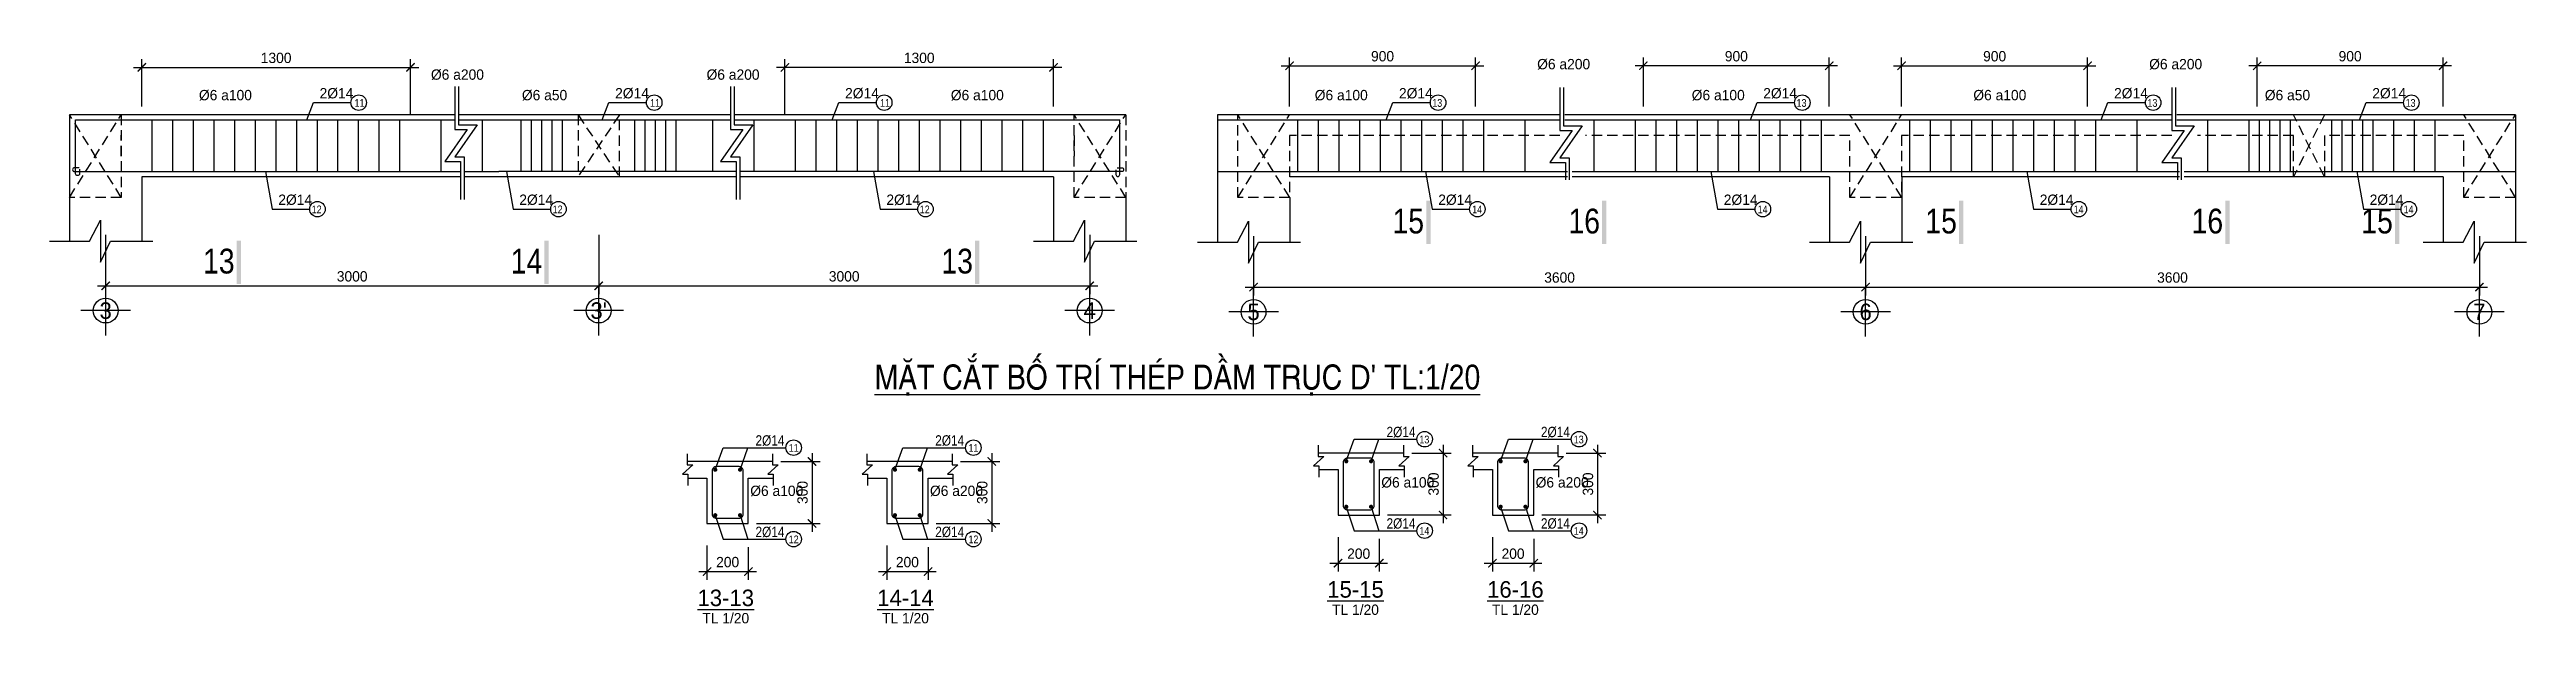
# Model space of a CAD drawing. Extents: x -317 to 4260, y -2056 to 757.
# Drawn here: x 2542 to 3142, y -1221 to -1082 of the extents above; entities that cross this region are included whole.
import ezdxf
from ezdxf.enums import TextEntityAlignment as Align

# ---------------------------------------------------------------- set-up
doc = ezdxf.new("R2010")
doc.units = 0
doc.header["$MEASUREMENT"] = 0
doc.linetypes.add('CENTER2', pattern=[1.125, 0.75, -0.125, 0.125, -0.125])
doc.linetypes.add('HIDDEN', pattern=[0.375, 0.25, -0.125])
doc.layers.get('0').update_dxf_attribs({"linetype": 'CONTINUOUS'})
doc.layers.get('DEFPOINTS').update_dxf_attribs({"linetype": 'CONTINUOUS'})
for name, color, linetype in [('cot', 8, 'CONTINUOUS'), ('DAI', 3, 'CONTINUOUS'), ('DIM', 1, 'CONTINUOUS'), ('DUT', 7, 'CENTER2'), ('MOTAAR', 1, 'CONTINUOUS'), ('TEXT', 7, 'CONTINUOUS'), ('THEP', 6, 'CONTINUOUS'), ('TU1', 9, 'CONTINUOUS'), ('TUONG', 7, 'CONTINUOUS')]:
    doc.layers.add(name, color=color, linetype=linetype)
doc.styles.add('DIM-NEW', font='VHELVCN.TTF')
doc.styles.add('style1', font='VGOUDYN.TTF')
doc.styles.add('T1', font='romans.shx')
doc.styles.add('T2', font='VTIMESN.TTF')
doc.dimstyles.new('TL20', dxfattribs={"dimtxt": 2.5, "dimasz": 2, "dimexe": 2, "dimexo": 2, "dimgap": 1, "dimtad": 1, "dimdec": 0, "dimlfac": 20, "dimzin": 0, "dimdsep": 46, "dimtxsty": 'T2', "dimblk": 'ARCHTICK', "dimcen": 2.5, "dimdle": 2, "dimclrd": 1, "dimclre": 1, "dimclrt": 2, "dimadec": 0, "dimazin": 0, "dimtfac": 1, "dimtdec": 0, "dimtix": 1, "dimtofl": 0, "dimtmove": 0, "dimatfit": 0, "dimldrblk": 'ARCHTICK', "dimfxl": 0, "dimtolj": 1, "dimtzin": 0, "dimlwd": -1, "dimlwe": -1, "dimarcsym": 0})

msp = doc.modelspace()

# ---------------------------------------------------------------- texts
at = {"layer": 'TEXT', "ltscale": 10}
for s, height, style, p in [('%%2546 a200', 2.5, 'style1', (2902.291, -1086.837)), ('%%2546 a200', 2.5, 'style1', (3050.385, -1086.837)), ('%%2546 a200', 2.5, 'style1', (2634.614, -1089.368)), ('%%2546 a200', 2.5, 'style1', (2701.302, -1089.368)), ('%%2546 a100', 2.5, 'style1', (2578.471, -1094.337)), ('2%%25414', 2.5, 'style1', (2607.666, -1093.884)), ('11', 1.875, 'DIM-NEW', (2616.133, -1095.922)), ('%%2546 a50', 2.5, 'style1', (2656.624, -1094.337)), ('2%%25414', 2.5, 'style1', (2679.177, -1093.884)), ('11', 1.875, 'DIM-NEW', (2687.644, -1095.922)), ('2%%25414', 2.5, 'style1', (2734.827, -1093.884)), ('11', 1.875, 'DIM-NEW', (2743.293, -1095.922)), ('%%2546 a100', 2.5, 'style1', (2760.409, -1094.337)), ('%%2546 a100', 2.5, 'style1', (2848.472, -1094.337)), ('2%%25414', 2.5, 'style1', (2868.854, -1093.884)), ('13', 1.875, 'DIM-NEW', (2876.931, -1095.922)), ('%%2546 a100', 2.5, 'style1', (2939.695, -1094.337)), ('2%%25414', 2.5, 'style1', (2956.991, -1093.884)), ('13', 1.875, 'DIM-NEW', (2965.069, -1095.922)), ('%%2546 a100', 2.5, 'style1', (3007.832, -1094.337)), ('2%%25414', 2.5, 'style1', (3041.892, -1093.884)), ('13', 1.875, 'DIM-NEW', (3049.97, -1095.922)), ('%%2546 a50', 2.5, 'style1', (3078.368, -1094.337)), ('2%%25414', 2.5, 'style1', (3104.374, -1093.884)), ('13', 1.875, 'DIM-NEW', (3112.452, -1095.922)), ('2%%25414', 2.5, 'style1', (2597.679, -1119.665)), ('12', 1.875, 'DIM-NEW', (2605.766, -1121.703)), ('2%%25414', 2.5, 'style1', (2655.992, -1119.665)), ('12', 1.875, 'DIM-NEW', (2664.08, -1121.703)), ('2%%25414', 2.5, 'style1', (2744.819, -1119.665)), ('12', 1.875, 'DIM-NEW', (2752.907, -1121.703)), ('15', 6, 'DIM-NEW', (2867.279, -1126.587)), ('2%%25414', 2.5, 'style1', (2878.359, -1119.665)), ('14', 1.875, 'DIM-NEW', (2886.573, -1121.703)), ('16', 6, 'DIM-NEW', (2909.858, -1126.587)), ('2%%25414', 2.5, 'style1', (2947.443, -1119.665)), ('14', 1.875, 'DIM-NEW', (2955.657, -1121.703)), ('15', 6, 'DIM-NEW', (2996.215, -1126.587)), ('2%%25414', 2.5, 'style1', (3023.901, -1119.665)), ('14', 1.875, 'DIM-NEW', (3032.115, -1121.703)), ('16', 6, 'DIM-NEW', (3060.639, -1126.587)), ('15', 6, 'DIM-NEW', (3101.709, -1126.587)), ('2%%25414', 2.5, 'style1', (3103.738, -1119.665)), ('14', 1.875, 'DIM-NEW', (3111.952, -1121.703)), ('13', 6, 'DIM-NEW', (2579.464, -1136.281)), ('14', 6, 'DIM-NEW', (2653.914, -1136.281)), ('13', 6, 'DIM-NEW', (2758.129, -1136.281)), ('11', 1.875, 'DIM-NEW', (2721.198, -1179.456)), ('11', 1.875, 'DIM-NEW', (2764.688, -1179.456)), ('13', 1.875, 'DIM-NEW', (2873.803, -1177.41)), ('13', 1.875, 'DIM-NEW', (2911.161, -1177.41)), ('%%2546 a100', 2.5, 'style1', (2864.573, -1188.099)), ('%%2546 a200', 2.5, 'style1', (2901.93, -1188.099)), ('%%2546 a100', 2.5, 'style1', (2711.877, -1190.146)), ('%%2546 a200', 2.5, 'style1', (2755.367, -1190.146)), ('14', 1.875, 'DIM-NEW', (2873.803, -1199.552)), ('14', 1.875, 'DIM-NEW', (2911.161, -1199.552)), ('12', 1.875, 'DIM-NEW', (2721.198, -1201.599)), ('12', 1.875, 'DIM-NEW', (2764.688, -1201.599))]:
    msp.add_text(s, height=height, dxfattribs=dict(at, style=style)).set_placement(p)
at = {"layer": 'TEXT', "style": 'DIM-NEW'}
msp.add_text("%%UMAËT CAÉT BOÁ TRÍ THEÙP DAÀM TRUÏC D' TL:1/20", height=6, dxfattribs=at).set_placement((2741.979, -1164.353))
for p in [(2865.842, -1175.903), (2903.199, -1175.903), (2713.146, -1177.949), (2756.636, -1177.949), (2713.146, -1200.092), (2756.636, -1200.092), (2865.842, -1198.046), (2903.199, -1198.046)]:
    e = msp.add_text('2%%25414', height=2.5, dxfattribs=at)
    e.set_placement(p)
    e.dxf.unprotected_set("ltscale", 0)
at = {"layer": 'TEXT', "char_height": 4, "attachment_point": 5, "line_spacing_factor": 0.85, "style": 'T1'}
for s, insert, width in [('{\\fVNI-Aptima|b0|i0|c0|p2;\\L13-13\\P\\H0.625x;\\lTL 1/20}', (2705.952, -1216.917), 17.33333), ('{\\fVNI-Aptima|b0|i0|c0|p2;\\L14-14\\P\\H0.625x;\\lTL 1/20}', (2749.443, -1216.917), 17.33333), ('{\\fVNI-Aptima|b0|i0|c0|p2;\\L15-15\\P\\H0.625x;\\lTL 1/20}', (2858.335, -1214.87), 18.66667), ('{\\fVNI-Aptima|b0|i0|c0|p2;\\L16-16\\P\\H0.625x;\\lTL 1/20}', (2897.015, -1214.87), 18.66667)]:
    msp.add_mtext(s, dxfattribs=dict(at, insert=insert, width=width))

# ---------------------------------------------------------------- blocks, each defined once
blk = doc.blocks.new('_ARCHTICK')
at = {"color": 0, "linetype": 'ByBlock', "const_width": 0.15}
blk.add_lwpolyline([(-0.5, -0.5), (0.5, 0.5)], dxfattribs=at)
blk = doc.blocks.new('*D104')
at = {"layer": 'cot', "color": 1}
for p, q in [((2854.1, -1200.08), (2854.1, -1208.41)), ((2864.1, -1200.52), (2864.1, -1208.41)), ((2852.1, -1206.41), (2866.1, -1206.41))]:
    blk.add_line(p, q, dxfattribs=at)
at = {"layer": 'DEFPOINTS', "color": 0}
for p in [(2854.1, -1198.08), (2864.1, -1198.52), (2864.1, -1206.41)]:
    blk.add_point(p, dxfattribs=at)
at = {"layer": 'cot', "color": 1, "xscale": 2, "yscale": 2, "zscale": 2, "rotation": 180}
blk.add_blockref('_ARCHTICK', (2854.1, -1206.41), dxfattribs=at)
at = {"layer": 'cot', "color": 1, "xscale": 2, "yscale": 2, "zscale": 2}
blk.add_blockref('_ARCHTICK', (2864.1, -1206.41), dxfattribs=at)
at = {"layer": 'cot', "color": 2, "lineweight": -2, "insert": (2859.1, -1204.13), "char_height": 2.5, "attachment_point": 5, "style": 'T2'}
blk.add_mtext('\\A1;200', dxfattribs=at)
blk = doc.blocks.new('*D103')
at = {"layer": 'cot', "color": 1}
for p, q in [((2871.96, -1179.75), (2881.52, -1179.75)), ((2879.52, -1177.75), (2879.52, -1196.75)), ((2866.1, -1194.75), (2881.52, -1194.75))]:
    blk.add_line(p, q, dxfattribs=at)
at = {"layer": 'DEFPOINTS', "color": 0}
for p in [(2869.96, -1179.75), (2864.1, -1194.75), (2879.52, -1194.75)]:
    blk.add_point(p, dxfattribs=at)
at = {"layer": 'cot', "color": 1, "xscale": 2, "yscale": 2, "zscale": 2}
for p, rotation in [((2879.52, -1179.75), 90), ((2879.52, -1194.75), 270)]:
    blk.add_blockref('_ARCHTICK', p, dxfattribs=dict(at, rotation=rotation))
at = {"layer": 'cot', "color": 2, "lineweight": -2, "insert": (2877.24, -1187.25), "char_height": 2.5, "attachment_point": 5, "rotation": 90, "style": 'T2'}
blk.add_mtext('\\A1;300', dxfattribs=at)
blk = doc.blocks.new('*D102')
at = {"layer": 'DEFPOINTS', "color": 0}
for p in [(2981.77, -1125.23), (3130.29, -1125.23), (3130.29, -1139.57)]:
    blk.add_point(p, dxfattribs=at)
at = {"layer": 'TUONG', "color": 1}
for p, q in [((2981.77, -1127.23), (2981.77, -1141.57)), ((3130.29, -1127.23), (3130.29, -1141.57)), ((2979.77, -1139.57), (3132.29, -1139.57))]:
    blk.add_line(p, q, dxfattribs=at)
at = {"layer": 'TUONG', "color": 1, "xscale": 2, "yscale": 2, "zscale": 2, "rotation": 180}
blk.add_blockref('_ARCHTICK', (2981.77, -1139.57), dxfattribs=at)
at = {"layer": 'TUONG', "color": 1, "xscale": 2, "yscale": 2, "zscale": 2}
blk.add_blockref('_ARCHTICK', (3130.29, -1139.57), dxfattribs=at)
at = {"layer": 'TUONG', "color": 2, "insert": (3056.03, -1137.27), "char_height": 2.5, "attachment_point": 5, "style": 'T2'}
blk.add_mtext('\\A1;3600', dxfattribs=at)
blk = doc.blocks.new('*D101')
at = {"layer": 'DEFPOINTS', "color": 0}
for p in [(2833.67, -1125.23), (2981.77, -1125.23), (2981.77, -1139.57)]:
    blk.add_point(p, dxfattribs=at)
at = {"layer": 'TUONG', "color": 1}
for p, q in [((2833.67, -1127.23), (2833.67, -1141.57)), ((2981.77, -1127.23), (2981.77, -1141.57)), ((2831.67, -1139.57), (2983.77, -1139.57))]:
    blk.add_line(p, q, dxfattribs=at)
at = {"layer": 'TUONG', "color": 1, "xscale": 2, "yscale": 2, "zscale": 2, "rotation": 180}
blk.add_blockref('_ARCHTICK', (2833.67, -1139.57), dxfattribs=at)
at = {"layer": 'TUONG', "color": 1, "xscale": 2, "yscale": 2, "zscale": 2}
blk.add_blockref('_ARCHTICK', (2981.77, -1139.57), dxfattribs=at)
at = {"layer": 'TUONG', "color": 2, "insert": (2907.72, -1137.27), "char_height": 2.5, "attachment_point": 5, "style": 'T2'}
blk.add_mtext('\\A1;3600', dxfattribs=at)
blk = doc.blocks.new('*D100')
at = {"layer": 'DEFPOINTS', "color": 0}
for p in [(2675.2, -1124.93), (2794.01, -1124.93), (2794.01, -1139.26)]:
    blk.add_point(p, dxfattribs=at)
at = {"layer": 'TUONG', "color": 1}
for p, q in [((2675.2, -1126.93), (2675.2, -1141.26)), ((2794.01, -1126.93), (2794.01, -1141.26)), ((2673.2, -1139.26), (2796.01, -1139.26))]:
    blk.add_line(p, q, dxfattribs=at)
at = {"layer": 'TUONG', "color": 1, "xscale": 2, "yscale": 2, "zscale": 2, "rotation": 180}
blk.add_blockref('_ARCHTICK', (2675.2, -1139.26), dxfattribs=at)
at = {"layer": 'TUONG', "color": 1, "xscale": 2, "yscale": 2, "zscale": 2}
blk.add_blockref('_ARCHTICK', (2794.01, -1139.26), dxfattribs=at)
at = {"layer": 'TUONG', "color": 2, "insert": (2734.61, -1136.98), "char_height": 2.5, "attachment_point": 5, "style": 'T2'}
blk.add_mtext('\\A1;3000', dxfattribs=at)
blk = doc.blocks.new('*D99')
at = {"layer": 'DEFPOINTS', "color": 0}
for p in [(2555.9, -1124.93), (2675.2, -1124.93), (2675.2, -1139.26)]:
    blk.add_point(p, dxfattribs=at)
at = {"layer": 'TUONG', "color": 1}
for p, q in [((2555.9, -1126.93), (2555.9, -1141.26)), ((2675.2, -1126.93), (2675.2, -1141.26)), ((2553.9, -1139.26), (2677.2, -1139.26))]:
    blk.add_line(p, q, dxfattribs=at)
at = {"layer": 'TUONG', "color": 1, "xscale": 2, "yscale": 2, "zscale": 2, "rotation": 180}
blk.add_blockref('_ARCHTICK', (2555.9, -1139.26), dxfattribs=at)
at = {"layer": 'TUONG', "color": 1, "xscale": 2, "yscale": 2, "zscale": 2}
blk.add_blockref('_ARCHTICK', (2675.2, -1139.26), dxfattribs=at)
at = {"layer": 'TUONG', "color": 2, "insert": (2615.55, -1136.98), "char_height": 2.5, "attachment_point": 5, "style": 'T2'}
blk.add_mtext('\\A1;3000', dxfattribs=at)
blk = doc.blocks.new('*D98')
at = {"layer": 'DEFPOINTS', "color": 0}
for p in [(3076.51, -1085.98), (3076.51, -1097.85), (3121.51, -1097.85)]:
    blk.add_point(p, dxfattribs=at)
at = {"layer": 'TUONG', "color": 1}
for p, q in [((3076.51, -1095.85), (3076.51, -1083.98)), ((3121.51, -1095.85), (3121.51, -1083.98)), ((3123.51, -1085.98), (3074.51, -1085.98))]:
    blk.add_line(p, q, dxfattribs=at)
at = {"layer": 'TUONG', "color": 1, "xscale": 2, "yscale": 2, "zscale": 2, "rotation": 180}
blk.add_blockref('_ARCHTICK', (3076.51, -1085.98), dxfattribs=at)
at = {"layer": 'TUONG', "color": 1, "xscale": 2, "yscale": 2, "zscale": 2}
blk.add_blockref('_ARCHTICK', (3121.51, -1085.98), dxfattribs=at)
at = {"layer": 'TUONG', "color": 2, "insert": (3099.01, -1083.69), "char_height": 2.5, "attachment_point": 5, "style": 'T2'}
blk.add_mtext('\\A1;900', dxfattribs=at)
blk = doc.blocks.new('*D97')
at = {"layer": 'DEFPOINTS', "color": 0}
for p in [(3035.49, -1085.98), (2990.49, -1097.85), (3035.49, -1097.85)]:
    blk.add_point(p, dxfattribs=at)
at = {"layer": 'TUONG', "color": 1}
for p, q in [((2990.49, -1095.85), (2990.49, -1083.98)), ((3035.49, -1095.85), (3035.49, -1083.98)), ((2988.49, -1085.98), (3037.49, -1085.98))]:
    blk.add_line(p, q, dxfattribs=at)
at = {"layer": 'TUONG', "color": 1, "xscale": 2, "yscale": 2, "zscale": 2, "rotation": 180}
blk.add_blockref('_ARCHTICK', (2990.49, -1085.98), dxfattribs=at)
at = {"layer": 'TUONG', "color": 1, "xscale": 2, "yscale": 2, "zscale": 2}
blk.add_blockref('_ARCHTICK', (3035.49, -1085.98), dxfattribs=at)
at = {"layer": 'TUONG', "color": 2, "insert": (3012.99, -1083.69), "char_height": 2.5, "attachment_point": 5, "style": 'T2'}
blk.add_mtext('\\A1;900', dxfattribs=at)
blk = doc.blocks.new('*D96')
at = {"layer": 'DEFPOINTS', "color": 0}
for p in [(2927.99, -1085.98), (2927.99, -1097.85), (2972.99, -1097.85)]:
    blk.add_point(p, dxfattribs=at)
at = {"layer": 'TUONG', "color": 1}
for p, q in [((2927.99, -1095.85), (2927.99, -1083.98)), ((2972.99, -1095.85), (2972.99, -1083.98)), ((2974.99, -1085.98), (2925.99, -1085.98))]:
    blk.add_line(p, q, dxfattribs=at)
at = {"layer": 'TUONG', "color": 1, "xscale": 2, "yscale": 2, "zscale": 2, "rotation": 180}
blk.add_blockref('_ARCHTICK', (2927.99, -1085.98), dxfattribs=at)
at = {"layer": 'TUONG', "color": 1, "xscale": 2, "yscale": 2, "zscale": 2}
blk.add_blockref('_ARCHTICK', (2972.99, -1085.98), dxfattribs=at)
at = {"layer": 'TUONG', "color": 2, "insert": (2950.49, -1083.69), "char_height": 2.5, "attachment_point": 5, "style": 'T2'}
blk.add_mtext('\\A1;900', dxfattribs=at)
blk = doc.blocks.new('*D95')
at = {"layer": 'DEFPOINTS', "color": 0}
for p in [(2887.38, -1085.98), (2842.38, -1097.85), (2887.38, -1097.85)]:
    blk.add_point(p, dxfattribs=at)
at = {"layer": 'TUONG', "color": 1}
for p, q in [((2842.38, -1095.85), (2842.38, -1083.98)), ((2887.38, -1095.85), (2887.38, -1083.98)), ((2840.38, -1085.98), (2889.38, -1085.98))]:
    blk.add_line(p, q, dxfattribs=at)
at = {"layer": 'TUONG', "color": 1, "xscale": 2, "yscale": 2, "zscale": 2, "rotation": 180}
blk.add_blockref('_ARCHTICK', (2842.38, -1085.98), dxfattribs=at)
at = {"layer": 'TUONG', "color": 1, "xscale": 2, "yscale": 2, "zscale": 2}
blk.add_blockref('_ARCHTICK', (2887.38, -1085.98), dxfattribs=at)
at = {"layer": 'TUONG', "color": 2, "insert": (2864.88, -1083.69), "char_height": 2.5, "attachment_point": 5, "style": 'T2'}
blk.add_mtext('\\A1;900', dxfattribs=at)
blk = doc.blocks.new('truc2')
at = {"layer": 'MOTAAR'}
for p, q in [((0, -15), (0, 0)), ((7.5, -7.5), (-7.5, -7.5))]:
    blk.add_line(p, q, dxfattribs=at)
blk.add_lwpolyline([(0, -3.5), (0, -1.84)], dxfattribs=at)
blk.add_circle((0, -7.5), 3.75, dxfattribs=at)
at = {"layer": 'TEXT', "style": 'T2'}
blk.add_attdef('1', text='', height=5, dxfattribs=at).set_placement((0, -7.5), align=Align.MIDDLE_CENTER)
blk = doc.blocks.new('*D105')
at = {"layer": 'DEFPOINTS', "color": 0}
for p in [(2629.65, -1086.37), (2564.65, -1097.85), (2629.65, -1099.85)]:
    blk.add_point(p, dxfattribs=at)
at = {"layer": 'TUONG', "color": 1}
for p, q in [((2564.65, -1095.85), (2564.65, -1084.37)), ((2629.65, -1097.85), (2629.65, -1084.37)), ((2562.65, -1086.37), (2631.65, -1086.37))]:
    blk.add_line(p, q, dxfattribs=at)
at = {"layer": 'TUONG', "color": 1, "xscale": 2, "yscale": 2, "zscale": 2, "rotation": 180}
blk.add_blockref('_ARCHTICK', (2564.65, -1086.37), dxfattribs=at)
at = {"layer": 'TUONG', "color": 1, "xscale": 2, "yscale": 2, "zscale": 2}
blk.add_blockref('_ARCHTICK', (2629.65, -1086.37), dxfattribs=at)
at = {"layer": 'TUONG', "color": 2, "insert": (2597.15, -1084.09), "char_height": 2.5, "attachment_point": 5, "style": 'T2'}
blk.add_mtext('\\A1;1300', dxfattribs=at)
blk = doc.blocks.new('*D106')
at = {"layer": 'DEFPOINTS', "color": 0}
for p in [(2720.26, -1086.37), (2720.26, -1099.85), (2785.26, -1097.85)]:
    blk.add_point(p, dxfattribs=at)
at = {"layer": 'TUONG', "color": 1}
for p, q in [((2720.26, -1097.85), (2720.26, -1084.37)), ((2785.26, -1095.85), (2785.26, -1084.37)), ((2787.26, -1086.37), (2718.26, -1086.37))]:
    blk.add_line(p, q, dxfattribs=at)
at = {"layer": 'TUONG', "color": 1, "xscale": 2, "yscale": 2, "zscale": 2, "rotation": 180}
blk.add_blockref('_ARCHTICK', (2720.26, -1086.37), dxfattribs=at)
at = {"layer": 'TUONG', "color": 1, "xscale": 2, "yscale": 2, "zscale": 2}
blk.add_blockref('_ARCHTICK', (2785.26, -1086.37), dxfattribs=at)
at = {"layer": 'TUONG', "color": 2, "insert": (2752.76, -1084.09), "char_height": 2.5, "attachment_point": 5, "style": 'T2'}
blk.add_mtext('\\A1;1300', dxfattribs=at)
blk = doc.blocks.new('*D108')
at = {"layer": 'cot', "color": 1}
for p, q in [((2726.82, -1179.8), (2726.82, -1198.8)), ((2719.26, -1181.8), (2728.82, -1181.8)), ((2713.41, -1196.8), (2728.82, -1196.8))]:
    blk.add_line(p, q, dxfattribs=at)
at = {"layer": 'DEFPOINTS', "color": 0}
for p in [(2717.26, -1181.8), (2711.41, -1196.8), (2726.82, -1196.8)]:
    blk.add_point(p, dxfattribs=at)
at = {"layer": 'cot', "color": 1, "xscale": 2, "yscale": 2, "zscale": 2}
for p, rotation in [((2726.82, -1181.8), 90), ((2726.82, -1196.8), 270)]:
    blk.add_blockref('_ARCHTICK', p, dxfattribs=dict(at, rotation=rotation))
at = {"layer": 'cot', "color": 2, "lineweight": -2, "insert": (2724.54, -1189.3), "char_height": 2.5, "attachment_point": 5, "rotation": 90, "style": 'T2'}
blk.add_mtext('\\A1;300', dxfattribs=at)
blk = doc.blocks.new('*D107')
at = {"layer": 'cot', "color": 1}
for p, q in [((2701.41, -1202.12), (2701.41, -1210.45)), ((2711.41, -1202.57), (2711.41, -1210.45)), ((2699.41, -1208.45), (2713.41, -1208.45))]:
    blk.add_line(p, q, dxfattribs=at)
at = {"layer": 'DEFPOINTS', "color": 0}
for p in [(2701.41, -1200.12), (2711.41, -1200.57), (2711.41, -1208.45)]:
    blk.add_point(p, dxfattribs=at)
at = {"layer": 'cot', "color": 1, "xscale": 2, "yscale": 2, "zscale": 2, "rotation": 180}
blk.add_blockref('_ARCHTICK', (2701.41, -1208.45), dxfattribs=at)
at = {"layer": 'cot', "color": 1, "xscale": 2, "yscale": 2, "zscale": 2}
blk.add_blockref('_ARCHTICK', (2711.41, -1208.45), dxfattribs=at)
at = {"layer": 'cot', "color": 2, "lineweight": -2, "insert": (2706.41, -1206.17), "char_height": 2.5, "attachment_point": 5, "style": 'T2'}
blk.add_mtext('\\A1;200', dxfattribs=at)
blk = doc.blocks.new('*D110')
at = {"layer": 'cot', "color": 1}
for p, q in [((2744.9, -1202.12), (2744.9, -1210.45)), ((2754.9, -1202.57), (2754.9, -1210.45)), ((2742.9, -1208.45), (2756.9, -1208.45))]:
    blk.add_line(p, q, dxfattribs=at)
at = {"layer": 'DEFPOINTS', "color": 0}
for p in [(2744.9, -1200.12), (2754.9, -1200.57), (2754.9, -1208.45)]:
    blk.add_point(p, dxfattribs=at)
at = {"layer": 'cot', "color": 1, "xscale": 2, "yscale": 2, "zscale": 2, "rotation": 180}
blk.add_blockref('_ARCHTICK', (2744.9, -1208.45), dxfattribs=at)
at = {"layer": 'cot', "color": 1, "xscale": 2, "yscale": 2, "zscale": 2}
blk.add_blockref('_ARCHTICK', (2754.9, -1208.45), dxfattribs=at)
at = {"layer": 'cot', "color": 2, "lineweight": -2, "insert": (2749.9, -1206.17), "char_height": 2.5, "attachment_point": 5, "style": 'T2'}
blk.add_mtext('\\A1;200', dxfattribs=at)
blk = doc.blocks.new('*D109')
at = {"layer": 'cot', "color": 1}
for p, q in [((2770.31, -1179.8), (2770.31, -1198.8)), ((2762.75, -1181.8), (2772.31, -1181.8)), ((2756.9, -1196.8), (2772.31, -1196.8))]:
    blk.add_line(p, q, dxfattribs=at)
at = {"layer": 'DEFPOINTS', "color": 0}
for p in [(2760.75, -1181.8), (2754.9, -1196.8), (2770.31, -1196.8)]:
    blk.add_point(p, dxfattribs=at)
at = {"layer": 'cot', "color": 1, "xscale": 2, "yscale": 2, "zscale": 2}
for p, rotation in [((2770.31, -1181.8), 90), ((2770.31, -1196.8), 270)]:
    blk.add_blockref('_ARCHTICK', p, dxfattribs=dict(at, rotation=rotation))
at = {"layer": 'cot', "color": 2, "lineweight": -2, "insert": (2768.03, -1189.3), "char_height": 2.5, "attachment_point": 5, "rotation": 90, "style": 'T2'}
blk.add_mtext('\\A1;300', dxfattribs=at)
blk = doc.blocks.new('*D112')
at = {"layer": 'cot', "color": 1}
for p, q in [((2909.31, -1179.75), (2918.88, -1179.75)), ((2916.88, -1177.75), (2916.88, -1196.75)), ((2903.46, -1194.75), (2918.88, -1194.75))]:
    blk.add_line(p, q, dxfattribs=at)
at = {"layer": 'DEFPOINTS', "color": 0}
for p in [(2907.31, -1179.75), (2901.46, -1194.75), (2916.88, -1194.75)]:
    blk.add_point(p, dxfattribs=at)
at = {"layer": 'cot', "color": 1, "xscale": 2, "yscale": 2, "zscale": 2}
for p, rotation in [((2916.88, -1179.75), 90), ((2916.88, -1194.75), 270)]:
    blk.add_blockref('_ARCHTICK', p, dxfattribs=dict(at, rotation=rotation))
at = {"layer": 'cot', "color": 2, "lineweight": -2, "insert": (2914.6, -1187.25), "char_height": 2.5, "attachment_point": 5, "rotation": 90, "style": 'T2'}
blk.add_mtext('\\A1;300', dxfattribs=at)
blk = doc.blocks.new('*D111')
at = {"layer": 'cot', "color": 1}
for p, q in [((2891.46, -1200.08), (2891.46, -1208.41)), ((2901.46, -1200.52), (2901.46, -1208.41)), ((2889.46, -1206.41), (2903.46, -1206.41))]:
    blk.add_line(p, q, dxfattribs=at)
at = {"layer": 'DEFPOINTS', "color": 0}
for p in [(2891.46, -1198.08), (2901.46, -1198.52), (2901.46, -1206.41)]:
    blk.add_point(p, dxfattribs=at)
at = {"layer": 'cot', "color": 1, "xscale": 2, "yscale": 2, "zscale": 2, "rotation": 180}
blk.add_blockref('_ARCHTICK', (2891.46, -1206.41), dxfattribs=at)
at = {"layer": 'cot', "color": 1, "xscale": 2, "yscale": 2, "zscale": 2}
blk.add_blockref('_ARCHTICK', (2901.46, -1206.41), dxfattribs=at)
at = {"layer": 'cot', "color": 2, "lineweight": -2, "insert": (2896.46, -1204.13), "char_height": 2.5, "attachment_point": 5, "style": 'T2'}
blk.add_mtext('\\A1;200', dxfattribs=at)

# ---------------------------------------------------------------- dimensions: what is measured, and where the dimension line sits
at = {"layer": 'cot', "lineweight": -2, "ltscale": 10}
for base, p1, p2, picture, middle in [((2726.823, -1196.798), (2717.26, -1181.798), (2711.405, -1196.798), '*D108', (2724.544, -1189.298)), ((2770.313, -1196.798), (2760.75, -1181.798), (2754.895, -1196.798), '*D109', (2768.034, -1189.298)), ((2879.519, -1194.751), (2869.955, -1179.751), (2864.101, -1194.751), '*D103', (2877.24, -1187.251)), ((2916.877, -1194.751), (2907.313, -1179.751), (2901.459, -1194.751), '*D112', (2914.597, -1187.251))]:
    dim = msp.add_linear_dim(base=base, p1=p1, p2=p2, angle=90, dimstyle='TL20', dxfattribs=at)
    dim.commit()
    dim.dimension.update_dxf_attribs({"geometry": picture, "text_midpoint": middle})
for base, p1, p2, picture, middle in [((2864.101, -1206.406), (2854.101, -1198.076), (2864.101, -1198.522), '*D104', (2859.101, -1204.126)), ((2901.459, -1206.406), (2891.459, -1198.076), (2901.459, -1198.522), '*D111', (2896.459, -1204.126)), ((2711.405, -1208.452), (2701.405, -1200.122), (2711.405, -1200.568), '*D107', (2706.405, -1206.173)), ((2754.895, -1208.452), (2744.895, -1200.122), (2754.895, -1200.568), '*D110', (2749.895, -1206.173))]:
    dim = msp.add_linear_dim(base=base, p1=p1, p2=p2, dimstyle='TL20', dxfattribs=at)
    dim.commit()
    dim.dimension.update_dxf_attribs({"geometry": picture, "text_midpoint": middle})
at = {"layer": 'TUONG'}
for base, p1, p2, picture, middle in [((2629.654, -1086.365), (2564.654, -1097.855), (2629.654, -1099.855), '*D105', (2597.154, -1084.085)), ((2887.378, -1085.983), (2842.378, -1097.855), (2887.378, -1097.855), '*D95', (2864.878, -1083.688)), ((3035.486, -1085.983), (2990.486, -1097.855), (3035.486, -1097.855), '*D97', (3012.986, -1083.688))]:
    dim = msp.add_linear_dim(base=base, p1=p1, p2=p2, dimstyle='TL20', dxfattribs=at)
    dim.commit()
    dim.dimension.update_dxf_attribs({"geometry": picture, "text_midpoint": middle})
for base, p1, p2, picture, middle in [((2720.264, -1086.365), (2785.264, -1097.855), (2720.264, -1099.855), '*D106', (2752.764, -1084.085)), ((2927.986, -1085.983), (2972.986, -1097.855), (2927.986, -1097.855), '*D96', (2950.486, -1083.688)), ((3076.506, -1085.983), (3121.506, -1097.855), (3076.506, -1097.855), '*D98', (3099.006, -1083.688))]:
    dim = msp.add_linear_dim(base=base, p1=p1, p2=p2, angle=180, dimstyle='TL20', dxfattribs=at)
    dim.commit()
    dim.dimension.update_dxf_attribs({"geometry": picture, "text_midpoint": middle})
for base, p1, p2, text, picture, middle in [((2675.199, -1139.262), (2555.904, -1124.929), (2675.199, -1124.929), '3000', '*D99', (2615.551, -1136.982)), ((2794.014, -1139.262), (2675.199, -1124.929), (2794.014, -1124.929), '3000', '*D100', (2734.606, -1136.982)), ((2981.773, -1139.567), (2833.666, -1125.235), (2981.773, -1125.235), '3600', '*D101', (2907.72, -1137.273)), ((3130.294, -1139.567), (2981.773, -1125.235), (3130.294, -1125.235), '3600', '*D102', (3056.034, -1137.273))]:
    dim = msp.add_linear_dim(base=base, p1=p1, p2=p2, text=text, dimstyle='TL20', override={"dimtmove": 1}, dxfattribs=at)
    dim.commit()
    dim.dimension.update_dxf_attribs({"geometry": picture, "text_midpoint": middle})

# ---------------------------------------------------------------- linework, layer by layer
at = {"layer": 'cot', "lineweight": -2, "ltscale": 10}
for points in [[(2703.405, -1183.798), (2705.283, -1178.449), (2720.498, -1178.449)], [(2709.405, -1183.798), (2711.283, -1178.449)], [(2746.895, -1183.798), (2748.774, -1178.449), (2763.988, -1178.449)], [(2752.895, -1183.798), (2754.774, -1178.449)], [(2856.101, -1181.751), (2857.979, -1176.403), (2873.194, -1176.403)], [(2862.101, -1181.751), (2863.979, -1176.403)], [(2893.459, -1181.751), (2895.337, -1176.403), (2910.551, -1176.403)], [(2899.459, -1181.751), (2901.337, -1176.403)], [(2703.405, -1194.798), (2705.283, -1200.592), (2720.498, -1200.592)], [(2709.405, -1194.798), (2711.283, -1200.592)], [(2746.895, -1194.798), (2748.774, -1200.592), (2763.988, -1200.592)], [(2752.895, -1194.798), (2754.774, -1200.592)], [(2856.101, -1192.751), (2857.979, -1198.546), (2873.194, -1198.546)], [(2862.101, -1192.751), (2863.979, -1198.546)], [(2893.459, -1192.751), (2895.337, -1198.546), (2910.551, -1198.546)], [(2899.459, -1192.751), (2901.337, -1198.546)]]:
    msp.add_lwpolyline(points, dxfattribs=at)
at = {"layer": 'DAI'}
for p, q in [((2567.121, -1111.605), (2567.121, -1099.105)), ((2572.121, -1111.605), (2572.121, -1099.105)), ((2577.121, -1111.605), (2577.121, -1099.105)), ((2582.121, -1111.605), (2582.121, -1099.105)), ((2587.121, -1111.605), (2587.121, -1099.105)), ((2592.121, -1111.605), (2592.121, -1099.105)), ((2597.121, -1111.605), (2597.121, -1099.105)), ((2602.121, -1111.605), (2602.121, -1099.105)), ((2607.121, -1111.605), (2607.121, -1099.105)), ((2612.121, -1111.605), (2612.121, -1099.105)), ((2617.121, -1111.605), (2617.121, -1099.105)), ((2622.121, -1111.605), (2622.121, -1099.105)), ((2627.121, -1111.605), (2627.121, -1099.105)), ((2637.121, -1111.605), (2637.121, -1099.105)), ((2647.121, -1111.605), (2647.121, -1099.105)), ((2656.415, -1111.605), (2656.415, -1099.105)), ((2658.915, -1111.605), (2658.915, -1099.105)), ((2661.415, -1111.605), (2661.415, -1099.105)), ((2663.915, -1111.605), (2663.915, -1099.105)), ((2666.415, -1111.605), (2666.415, -1099.105)), ((2683.982, -1111.605), (2683.982, -1099.105)), ((2686.482, -1111.605), (2686.482, -1099.105)), ((2688.982, -1111.605), (2688.982, -1099.105)), ((2691.482, -1111.605), (2691.482, -1099.105)), ((2693.982, -1111.605), (2693.982, -1099.105)), ((2702.797, -1111.605), (2702.797, -1099.105)), ((2712.797, -1111.605), (2712.797, -1099.105)), ((2722.797, -1111.605), (2722.797, -1099.105)), ((2727.797, -1111.605), (2727.797, -1099.105)), ((2732.797, -1111.605), (2732.797, -1099.105)), ((2737.797, -1111.605), (2737.797, -1099.105)), ((2742.797, -1111.605), (2742.797, -1099.105)), ((2747.797, -1111.605), (2747.797, -1099.105)), ((2752.797, -1111.605), (2752.797, -1099.105)), ((2757.797, -1111.605), (2757.797, -1099.105)), ((2762.797, -1111.605), (2762.797, -1099.105)), ((2767.797, -1111.605), (2767.797, -1099.105)), ((2772.797, -1111.605), (2772.797, -1099.105)), ((2777.797, -1111.605), (2777.797, -1099.105)), ((2782.797, -1111.605), (2782.797, -1099.105)), ((2844.35, -1111.605), (2844.35, -1099.105)), ((2849.35, -1111.605), (2849.35, -1099.105)), ((2854.35, -1111.605), (2854.35, -1099.105)), ((2859.35, -1111.605), (2859.35, -1099.105)), ((2864.35, -1111.605), (2864.35, -1099.105)), ((2869.35, -1111.605), (2869.35, -1099.105)), ((2874.35, -1111.605), (2874.35, -1099.105)), ((2879.35, -1111.605), (2879.35, -1099.105)), ((2884.35, -1111.605), (2884.35, -1099.105)), ((2889.35, -1111.605), (2889.35, -1099.105)), ((2899.35, -1111.605), (2899.35, -1099.105)), ((2916.089, -1111.605), (2916.089, -1099.105)), ((2926.089, -1111.605), (2926.089, -1099.105)), ((2931.089, -1111.605), (2931.089, -1099.105)), ((2936.089, -1111.605), (2936.089, -1099.105)), ((2941.089, -1111.605), (2941.089, -1099.105)), ((2946.089, -1111.605), (2946.089, -1099.105)), ((2951.089, -1111.605), (2951.089, -1099.105)), ((2956.089, -1111.605), (2956.089, -1099.105)), ((2961.089, -1111.605), (2961.089, -1099.105)), ((2966.089, -1111.605), (2966.089, -1099.105)), ((2971.089, -1111.605), (2971.089, -1099.105)), ((2992.458, -1111.605), (2992.458, -1099.105)), ((2997.458, -1111.605), (2997.458, -1099.105)), ((3002.458, -1111.605), (3002.458, -1099.105)), ((3007.458, -1111.605), (3007.458, -1099.105)), ((3012.458, -1111.605), (3012.458, -1099.105)), ((3017.458, -1111.605), (3017.458, -1099.105)), ((3022.458, -1111.605), (3022.458, -1099.105)), ((3027.458, -1111.605), (3027.458, -1099.105)), ((3032.458, -1111.605), (3032.458, -1099.105)), ((3037.458, -1111.605), (3037.458, -1099.105)), ((3047.458, -1111.605), (3047.458, -1099.105)), ((3064.61, -1111.605), (3064.61, -1099.105)), ((3074.61, -1111.605), (3074.61, -1099.105)), ((3077.11, -1111.605), (3077.11, -1099.105)), ((3079.61, -1111.605), (3079.61, -1099.105)), ((3082.11, -1111.605), (3082.11, -1099.105)), ((3084.61, -1111.605), (3084.61, -1099.105)), ((3094.61, -1111.605), (3094.61, -1099.105)), ((3097.11, -1111.605), (3097.11, -1099.105)), ((3099.61, -1111.605), (3099.61, -1099.105)), ((3102.11, -1111.605), (3102.11, -1099.105)), ((3104.61, -1111.605), (3104.61, -1099.105)), ((3109.61, -1111.605), (3109.61, -1099.105)), ((3114.61, -1111.605), (3114.61, -1099.105)), ((3119.61, -1111.605), (3119.61, -1099.105))]:
    msp.add_line(p, q, dxfattribs=at)
for points in [[(2710.155, -1184.048, 0.4142136), (2709.155, -1183.048), (2703.655, -1183.048, 0.4142136), (2702.655, -1184.048), (2702.655, -1194.548, 0.4142136), (2703.655, -1195.548), (2709.155, -1195.548, 0.4142136), (2710.155, -1194.548)], [(2753.645, -1184.048, 0.4142136), (2752.645, -1183.048), (2747.145, -1183.048, 0.4142136), (2746.145, -1184.048), (2746.145, -1194.548, 0.4142136), (2747.145, -1195.548), (2752.645, -1195.548, 0.4142136), (2753.645, -1194.548)], [(2862.851, -1182.001, 0.4142136), (2861.851, -1181.001), (2856.351, -1181.001, 0.4142136), (2855.351, -1182.001), (2855.351, -1192.501, 0.4142136), (2856.351, -1193.501), (2861.851, -1193.501, 0.4142136), (2862.851, -1192.501)], [(2900.209, -1182.001, 0.4142136), (2899.209, -1181.001), (2893.709, -1181.001, 0.4142136), (2892.709, -1182.001), (2892.709, -1192.501, 0.4142136), (2893.709, -1193.501), (2899.209, -1193.501, 0.4142136), (2900.209, -1192.501)]]:
    msp.add_lwpolyline(points, format="xyb", close=True, dxfattribs=at)
at = {"layer": 'DUT', "linetype": 'HIDDEN', "ltscale": 10}
for p, q in [((2559.692, -1117.855), (2547.154, -1097.855)), ((2547.154, -1117.855), (2559.654, -1097.855)), ((2680.199, -1097.855), (2670.199, -1112.855)), ((2670.199, -1097.855), (2680.199, -1112.855)), ((2802.764, -1117.855), (2790.226, -1097.855)), ((2790.226, -1117.855), (2802.726, -1097.855)), ((2842.416, -1117.855), (2829.878, -1097.855)), ((2829.878, -1117.855), (2842.378, -1097.855)), ((2990.523, -1117.855), (2977.986, -1097.855)), ((2977.986, -1117.855), (2990.486, -1097.855)), ((3092.794, -1112.855), (3085.294, -1097.855)), ((3092.794, -1097.855), (3085.294, -1112.855)), ((3139.044, -1117.855), (3126.506, -1097.855)), ((3126.506, -1117.855), (3139.006, -1097.855))]:
    msp.add_line(p, q, dxfattribs=at)
for points in [[(2559.654, -1097.855), (2559.654, -1117.855), (2547.154, -1117.855), (2547.154, -1117.855)], [(2559.654, -1107.855), (2559.654, -1102.795)], [(2680.199, -1112.855), (2680.199, -1097.855), (2670.199, -1097.855), (2670.199, -1112.855)], [(2802.726, -1097.855), (2802.726, -1097.855), (2802.726, -1117.855), (2790.226, -1117.855), (2790.226, -1097.855)], [(2907.804, -1102.855), (2842.378, -1102.855), (2842.378, -1117.855), (2829.878, -1117.855), (2829.878, -1097.855), (2829.878, -1097.855)], [(2790.226, -1102.855), (2790.226, -1107.855)], [(3055.897, -1102.855), (2990.486, -1102.855), (2990.486, -1117.855), (2977.986, -1117.855), (2977.986, -1102.855), (2913.978, -1102.855)], [(3139.006, -1117.855), (3139.006, -1117.855), (3126.506, -1117.855), (3126.506, -1102.855), (3092.794, -1102.855), (3092.794, -1112.855), (3085.294, -1112.855), (3085.294, -1102.855), (3062.072, -1102.855)]]:
    msp.add_lwpolyline(points, dxfattribs=at)
at = {"layer": 'TEXT', "ltscale": 10}
for points in [[(2875.438, -1129.129), (2876.488, -1129.129), (2875.438, -1118.629), (2876.488, -1118.629)], [(2918.017, -1129.129), (2919.067, -1129.129), (2918.017, -1118.629), (2919.067, -1118.629)], [(3004.374, -1129.129), (3005.424, -1129.129), (3004.374, -1118.629), (3005.424, -1118.629)], [(3068.798, -1129.129), (3069.848, -1129.129), (3068.798, -1118.629), (3069.848, -1118.629)], [(3109.868, -1129.129), (3110.918, -1129.129), (3109.868, -1118.629), (3110.918, -1118.629)], [(2587.623, -1138.823), (2588.673, -1138.823), (2587.623, -1128.323), (2588.673, -1128.323)], [(2662.073, -1138.823), (2663.123, -1138.823), (2662.073, -1128.323), (2663.123, -1128.323)], [(2766.288, -1138.823), (2767.338, -1138.823), (2766.288, -1128.323), (2767.338, -1128.323)]]:
    msp.add_trace(points, dxfattribs=at)
at = {"layer": 'THEP', "ltscale": 10}
for points in [[(2549.567, -1110.987), (2549.567, -1112.114, -1), (2548.63, -1112.114), (2548.63, -1111.605), (2548.63, -1099.105)], [(2800.35, -1111.197), (2800.35, -1112.324, 1), (2801.288, -1112.324), (2801.288, -1110.918), (2801.288, -1099.105)], [(2549.507, -1110.667), (2548.38, -1110.667, 1), (2548.38, -1111.605), (2552.18, -1111.605), (2641.8, -1111.605)], [(2800.624, -1110.667), (2801.751, -1110.667, -1), (2801.751, -1111.605), (2749.479, -1111.605), (2709.348, -1111.605)]]:
    msp.add_lwpolyline(points, format="xyb", dxfattribs=at)
for points in [[(2548.63, -1099.105), (2640.419, -1099.105)], [(2641.279, -1099.105), (2707.107, -1099.105)], [(2707.967, -1099.105), (2801.288, -1099.105)], [(2824.916, -1099.105), (2907.804, -1099.105)], [(2908.95, -1099.105), (3055.897, -1099.105)], [(3057.044, -1099.105), (3107.078, -1099.105)], [(3107.078, -1099.105), (3139.006, -1099.105)], [(2642.66, -1111.605), (2651.07, -1111.605)], [(2708.488, -1111.605), (2651.07, -1111.605)], [(2824.916, -1111.605), (2909.645, -1111.605)], [(2910.792, -1111.605), (3057.739, -1111.605)], [(3058.886, -1111.605), (3139.006, -1111.605)]]:
    msp.add_lwpolyline(points, dxfattribs=at)
at = {"layer": 'THEP', "const_width": 0.5}
for points in [[(2703.155, -1183.798, 1), (2703.655, -1183.798, 1)], [(2709.655, -1183.798, -1), (2709.155, -1183.798, -1)], [(2746.645, -1183.798, 1), (2747.145, -1183.798, 1)], [(2753.145, -1183.798, -1), (2752.645, -1183.798, -1)], [(2855.851, -1181.751, 1), (2856.351, -1181.751, 1)], [(2862.351, -1181.751, -1), (2861.851, -1181.751, -1)], [(2893.209, -1181.751, 1), (2893.709, -1181.751, 1)], [(2899.709, -1181.751, -1), (2899.209, -1181.751, -1)], [(2855.851, -1192.751, -1), (2856.351, -1192.751, -1)], [(2862.351, -1192.751, 1), (2861.851, -1192.751, 1)], [(2893.209, -1192.751, -1), (2893.709, -1192.751, -1)], [(2899.709, -1192.751, 1), (2899.209, -1192.751, 1)], [(2703.155, -1194.798, -1), (2703.655, -1194.798, -1)], [(2709.655, -1194.798, 1), (2709.155, -1194.798, 1)], [(2746.645, -1194.798, -1), (2747.145, -1194.798, -1)], [(2753.145, -1194.798, 1), (2752.645, -1194.798, 1)]]:
    msp.add_lwpolyline(points, format="xyb", close=True, dxfattribs=at)
at = {"layer": 'TU1', "lineweight": -2, "ltscale": 10}
for points in [[(2604.564, -1099.105), (2606.18, -1094.915), (2615.256, -1094.915)], [(2676.076, -1099.105), (2677.692, -1094.915), (2686.767, -1094.915)], [(2731.725, -1099.105), (2733.341, -1094.915), (2742.416, -1094.915)], [(2865.752, -1099.105), (2867.368, -1094.915), (2876.443, -1094.915)], [(2953.89, -1099.105), (2955.506, -1094.915), (2964.581, -1094.915)], [(3038.79, -1099.105), (3040.406, -1094.915), (3049.482, -1094.915)], [(3101.272, -1099.105), (3102.888, -1094.915), (3111.964, -1094.915)], [(2594.577, -1111.605), (2596.193, -1120.696), (2605.268, -1120.696)], [(2652.89, -1111.605), (2654.506, -1120.696), (2663.582, -1120.696)], [(2741.718, -1111.605), (2743.334, -1120.696), (2752.409, -1120.696)], [(2875.258, -1111.605), (2876.874, -1120.696), (2885.949, -1120.696)], [(2944.341, -1111.605), (2945.957, -1120.696), (2955.032, -1120.696)], [(3020.8, -1111.605), (3022.416, -1120.696), (3031.491, -1120.696)], [(3100.636, -1111.605), (3102.252, -1120.696), (3111.327, -1120.696)]]:
    msp.add_lwpolyline(points, dxfattribs=at)
at = {"layer": 'TU1'}
for points in [[(2696.597, -1179.923), (2696.597, -1182.641), (2697.957, -1182.641), (2695.491, -1184.896), (2696.753, -1184.896), (2696.753, -1187.61)], [(2717.26, -1179.923), (2717.26, -1182.641), (2718.62, -1182.641), (2716.153, -1184.896), (2717.415, -1184.896), (2717.415, -1187.61)], [(2740.087, -1179.923), (2740.087, -1182.641), (2741.447, -1182.641), (2738.981, -1184.896), (2740.243, -1184.896), (2740.243, -1187.61)], [(2760.75, -1179.923), (2760.75, -1182.641), (2762.11, -1182.641), (2759.643, -1184.896), (2760.905, -1184.896), (2760.905, -1187.61)], [(2849.293, -1177.877), (2849.293, -1180.595), (2850.653, -1180.595), (2848.186, -1182.85), (2849.449, -1182.85), (2849.449, -1185.563)], [(2869.955, -1177.877), (2869.955, -1180.595), (2871.316, -1180.595), (2868.849, -1182.85), (2870.111, -1182.85), (2870.111, -1185.563)], [(2886.65, -1177.877), (2886.65, -1180.595), (2888.01, -1180.595), (2885.544, -1182.85), (2886.806, -1182.85), (2886.806, -1185.563)], [(2907.313, -1177.877), (2907.313, -1180.595), (2908.673, -1180.595), (2906.206, -1182.85), (2907.469, -1182.85), (2907.469, -1185.563)]]:
    msp.add_lwpolyline(points, dxfattribs=at)
at = {"layer": 'TU1', "ltscale": 10}
for centre in [(2617.131, -1094.915), (2688.642, -1094.915), (2744.291, -1094.915), (2878.318, -1094.915), (2966.456, -1094.915), (3051.357, -1094.915), (3113.839, -1094.915), (2607.143, -1120.696), (2665.457, -1120.696), (2754.284, -1120.696), (2887.824, -1120.696), (2956.907, -1120.696), (3033.366, -1120.696), (3113.202, -1120.696), (2875.069, -1176.403), (2912.426, -1176.403), (2722.373, -1178.449), (2765.863, -1178.449), (2722.373, -1200.592), (2765.863, -1200.592), (2875.069, -1198.546), (2912.426, -1198.546)]:
    msp.add_circle(centre, 1.875, dxfattribs=at)
at = {"layer": 'TUONG'}
for p, q in [((2547.154, -1097.855), (2547.154, -1128.414)), ((2640.419, -1097.855), (2547.154, -1097.855)), ((2707.107, -1097.855), (2641.279, -1097.855)), ((2802.726, -1097.855), (2707.967, -1097.855)), ((2824.916, -1097.855), (2824.916, -1128.72)), ((2907.804, -1097.855), (2824.916, -1097.855)), ((3055.897, -1097.855), (2908.95, -1097.855)), ((3139.006, -1097.855), (3057.044, -1097.855)), ((3139.044, -1097.855), (3139.044, -1128.72)), ((2564.654, -1112.855), (2564.654, -1128.414)), ((2641.8, -1112.855), (2564.654, -1112.855)), ((2708.488, -1112.855), (2642.66, -1112.855)), ((2785.264, -1112.855), (2709.348, -1112.855)), ((2785.264, -1112.855), (2785.264, -1128.414)), ((2909.645, -1112.855), (2842.416, -1112.855)), ((2973.023, -1112.855), (2910.792, -1112.855)), ((2973.023, -1112.855), (2973.023, -1128.72)), ((2990.523, -1112.855), (2990.523, -1128.72)), ((3057.739, -1112.855), (2990.523, -1112.855)), ((3121.544, -1112.855), (3058.886, -1112.855)), ((3121.544, -1112.855), (3121.544, -1128.72)), ((2802.764, -1117.855), (2802.764, -1128.414)), ((2842.416, -1117.855), (2842.416, -1128.72))]:
    msp.add_line(p, q, dxfattribs=at)
for points in [[(2640.419, -1091.013), (2640.419, -1101.403), (2643.356, -1101.403), (2637.95, -1109.155), (2641.8, -1109.155), (2641.8, -1118.345)], [(2641.279, -1091.013), (2641.279, -1100.278), (2645.797, -1100.278), (2640.391, -1108.03), (2642.66, -1108.03), (2642.66, -1118.345)], [(2707.107, -1091.013), (2707.107, -1101.403), (2710.044, -1101.403), (2704.638, -1109.155), (2708.488, -1109.155), (2708.488, -1118.345)], [(2707.967, -1091.013), (2707.967, -1100.278), (2712.485, -1100.278), (2707.079, -1108.03), (2709.348, -1108.03), (2709.348, -1118.345)], [(2907.804, -1091.269), (2907.804, -1101.659), (2910.74, -1101.659), (2905.335, -1109.411), (2909.185, -1109.411), (2909.185, -1113.601)], [(2908.664, -1091.269), (2908.664, -1100.534), (2913.181, -1100.534), (2907.776, -1108.286), (2910.045, -1108.286), (2910.045, -1113.601)], [(3055.897, -1091.269), (3055.897, -1101.659), (3058.834, -1101.659), (3053.429, -1109.411), (3057.279, -1109.411), (3057.279, -1113.601)], [(3056.757, -1091.269), (3056.757, -1100.534), (3061.275, -1100.534), (3055.87, -1108.286), (3058.139, -1108.286), (3058.139, -1113.601)], [(2542.32, -1128.414), (2551.988, -1128.414), (2554.643, -1123.331), (2554.643, -1133.497), (2557.077, -1128.414), (2567.29, -1128.414)], [(2780.429, -1128.414), (2790.098, -1128.414), (2792.753, -1123.331), (2792.753, -1133.497), (2795.187, -1128.414), (2805.4, -1128.414)], [(2820.082, -1128.72), (2829.75, -1128.72), (2832.405, -1123.637), (2832.405, -1133.802), (2834.84, -1128.72), (2845.052, -1128.72)], [(2968.189, -1128.72), (2977.857, -1128.72), (2980.513, -1123.637), (2980.513, -1133.802), (2982.947, -1128.72), (2993.16, -1128.72)], [(3116.71, -1128.72), (3126.378, -1128.72), (3129.034, -1123.637), (3129.034, -1133.802), (3131.468, -1128.72), (3141.68, -1128.72)], [(2869.955, -1179.751), (2849.293, -1179.751)], [(2907.313, -1179.751), (2886.65, -1179.751)], [(2717.26, -1181.798), (2696.597, -1181.798)], [(2696.792, -1185.798), (2701.405, -1185.798), (2701.405, -1196.798), (2711.405, -1196.798), (2711.405, -1185.798), (2717.454, -1185.798)], [(2760.75, -1181.798), (2740.087, -1181.798)], [(2740.282, -1185.798), (2744.895, -1185.798), (2744.895, -1196.798), (2754.895, -1196.798), (2754.895, -1185.798), (2760.944, -1185.798)], [(2849.488, -1183.751), (2854.101, -1183.751), (2854.101, -1194.751), (2864.101, -1194.751), (2864.101, -1183.751), (2870.15, -1183.751)], [(2886.845, -1183.751), (2891.459, -1183.751), (2891.459, -1194.751), (2901.459, -1194.751), (2901.459, -1183.751), (2907.508, -1183.751)]]:
    msp.add_lwpolyline(points, dxfattribs=at)

# ---------------------------------------------------------------- block references
at = {"layer": 'DIM', "ltscale": 10, "xscale": 0.8000000000000002, "yscale": 0.8000000000000002, "zscale": 0.8000000000000002}
for p, values in [((2555.904, -1139.262), {'1': '3'}), ((2675.199, -1139.262), {'1': "3'"}), ((2794.014, -1139.262), {'1': '4'}), ((2833.666, -1139.567), {'1': '5'}), ((2981.773, -1139.567), {'1': '6'}), ((3130.294, -1139.567), {'1': '7'})]:
    msp.add_blockref('truc2', p, dxfattribs=at).add_auto_attribs(values)

msp.set_redraw_order([(e.dxf.handle, doc.entitydb.next_handle()) for e in msp.query("TEXT MTEXT ATTDEF DIMENSION ARC_DIMENSION")])  # texts and dimensions are drawn at this point

doc.saveas('drawing.dxf')
